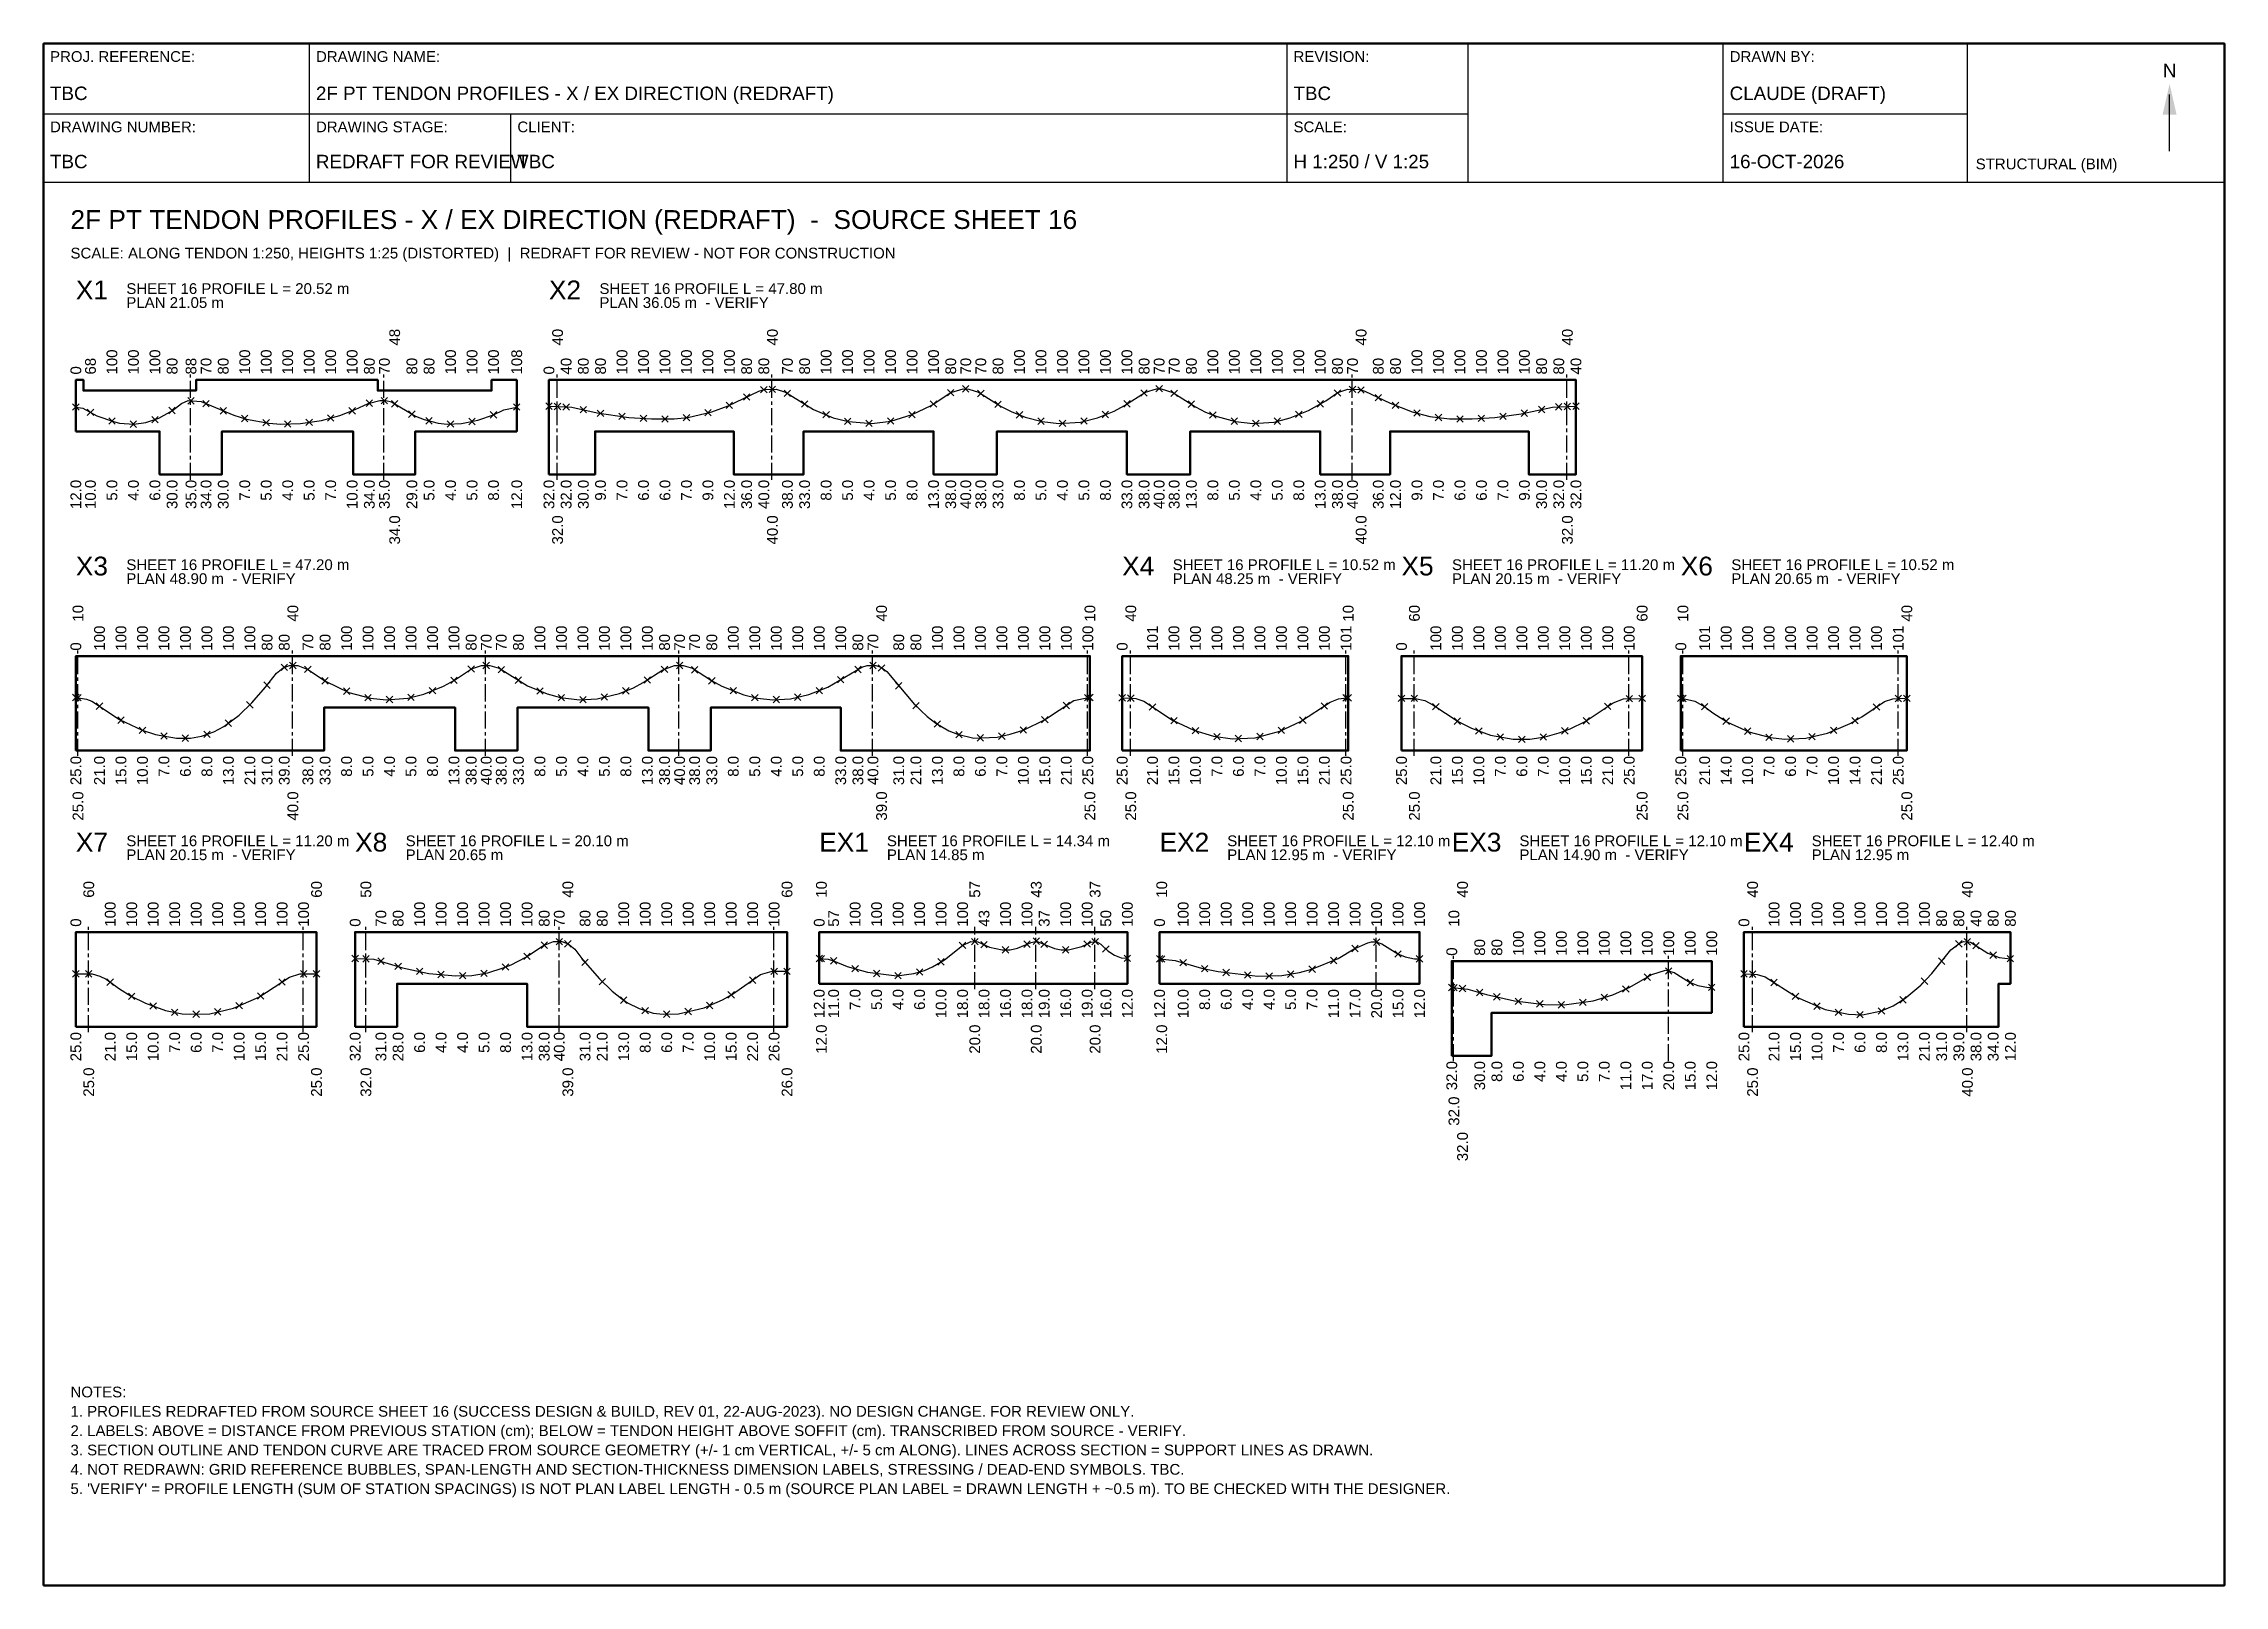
# Model space of a CAD drawing. Header units: millimetres. Extents: x 7 to 413, y 5 to 292.
import ezdxf
from ezdxf.enums import TextEntityAlignment as Align

# ---------------------------------------------------------------- set-up
doc = ezdxf.new("R2010")
doc.units = ezdxf.units.MM
doc.linetypes.add('CENTER', pattern=[5.08, 3.175, -0.635, 0.635, -0.635])
for name, color, linetype, lineweight in [('S-ANNO-TEXT', 7, 'CONTINUOUS', 18), ('S-CONC-OUTLINE', 7, 'CONTINUOUS', 50), ('S-DETAIL-THIN', 8, 'CONTINUOUS', 18), ('S-GRID', 1, 'CENTER', 25), ('S-PT-TENDON', 3, 'CONTINUOUS', 25), ('S-TBLK-BORDER', 7, 'CONTINUOUS', 50), ('S-TBLK-LINE', 7, 'CONTINUOUS', 25), ('S-TBLK-TEXT', 7, 'CONTINUOUS', 18)]:
    doc.layers.add(name, color=color, linetype=linetype, lineweight=lineweight)
doc.styles.add('TEXT_2.0', font='arial.ttf')
doc.styles.add('TEXT_2.5', font='arial.ttf')
doc.styles.add('TEXT_3.5', font='arial.ttf')

msp = doc.modelspace()

# ---------------------------------------------------------------- texts
at = {"layer": 'S-ANNO-TEXT'}
for s, height, style, p in [('2F PT TENDON PROFILES - X / EX DIRECTION (REDRAFT)  -  SOURCE SHEET 16', 3.5, 'TEXT_3.5', (12, 257.5)), ('SCALE: ALONG TENDON 1:250, HEIGHTS 1:25 (DISTORTED)  |  REDRAFT FOR REVIEW - NOT FOR CONSTRUCTION', 2, 'TEXT_2.0', (12, 252)), ('X1', 3.5, 'TEXT_3.5', (13, 244.4)), ('X2', 3.5, 'TEXT_3.5', (101.08, 244.4)), ('SHEET 16 PROFILE L = 20.52 m', 2, 'TEXT_2.0', (22.4, 245.4)), ('PLAN 21.05 m', 2, 'TEXT_2.0', (22.4, 242.8)), ('SHEET 16 PROFILE L = 47.80 m', 2, 'TEXT_2.0', (110.48, 245.4)), ('PLAN 36.05 m  - VERIFY', 2, 'TEXT_2.0', (110.48, 242.8)), ('X3', 3.5, 'TEXT_3.5', (13, 193)), ('SHEET 16 PROFILE L = 47.20 m', 2, 'TEXT_2.0', (22.4, 194)), ('X4', 3.5, 'TEXT_3.5', (207.8, 193)), ('SHEET 16 PROFILE L = 10.52 m', 2, 'TEXT_2.0', (217.2, 194)), ('X5', 3.5, 'TEXT_3.5', (259.8, 193)), ('SHEET 16 PROFILE L = 11.20 m', 2, 'TEXT_2.0', (269.2, 194)), ('X6', 3.5, 'TEXT_3.5', (311.8, 193)), ('SHEET 16 PROFILE L = 10.52 m', 2, 'TEXT_2.0', (321.2, 194)), ('PLAN 48.90 m  - VERIFY', 2, 'TEXT_2.0', (22.4, 191.4)), ('PLAN 48.25 m  - VERIFY', 2, 'TEXT_2.0', (217.2, 191.4)), ('PLAN 20.15 m  - VERIFY', 2, 'TEXT_2.0', (269.2, 191.4)), ('PLAN 20.65 m  - VERIFY', 2, 'TEXT_2.0', (321.2, 191.4)), ('X7', 3.5, 'TEXT_3.5', (13, 141.6)), ('SHEET 16 PROFILE L = 11.20 m', 2, 'TEXT_2.0', (22.4, 142.6)), ('X8', 3.5, 'TEXT_3.5', (65, 141.6)), ('SHEET 16 PROFILE L = 20.10 m', 2, 'TEXT_2.0', (74.4, 142.6)), ('EX1', 3.5, 'TEXT_3.5', (151.4, 141.6)), ('SHEET 16 PROFILE L = 14.34 m', 2, 'TEXT_2.0', (164, 142.6)), ('EX2', 3.5, 'TEXT_3.5', (214.76, 141.6)), ('SHEET 16 PROFILE L = 12.10 m', 2, 'TEXT_2.0', (227.36, 142.6)), ('EX3', 3.5, 'TEXT_3.5', (269.16, 141.6)), ('SHEET 16 PROFILE L = 12.10 m', 2, 'TEXT_2.0', (281.76, 142.6)), ('EX4', 3.5, 'TEXT_3.5', (323.56, 141.6)), ('SHEET 16 PROFILE L = 12.40 m', 2, 'TEXT_2.0', (336.16, 142.6)), ('PLAN 20.15 m  - VERIFY', 2, 'TEXT_2.0', (22.4, 140)), ('PLAN 20.65 m', 2, 'TEXT_2.0', (74.4, 140)), ('PLAN 14.85 m', 2, 'TEXT_2.0', (164, 140)), ('PLAN 12.95 m  - VERIFY', 2, 'TEXT_2.0', (227.36, 140)), ('PLAN 14.90 m  - VERIFY', 2, 'TEXT_2.0', (281.76, 140)), ('PLAN 12.95 m', 2, 'TEXT_2.0', (336.16, 140)), ('NOTES:', 2, 'TEXT_2.0', (12, 40)), ('1. PROFILES REDRAFTED FROM SOURCE SHEET 16 (SUCCESS DESIGN & BUILD, REV 01, 22-AUG-2023). NO DESIGN CHANGE. FOR REVIEW ONLY.', 2, 'TEXT_2.0', (12, 36.4)), ('2. LABELS: ABOVE = DISTANCE FROM PREVIOUS STATION (cm); BELOW = TENDON HEIGHT ABOVE SOFFIT (cm). TRANSCRIBED FROM SOURCE - VERIFY.', 2, 'TEXT_2.0', (12, 32.8)), ('3. SECTION OUTLINE AND TENDON CURVE ARE TRACED FROM SOURCE GEOMETRY (+/- 1 cm VERTICAL, +/- 5 cm ALONG). LINES ACROSS SECTION = SUPPORT LINES AS DRAWN.', 2, 'TEXT_2.0', (12, 29.2)), ('4. NOT REDRAWN: GRID REFERENCE BUBBLES, SPAN-LENGTH AND SECTION-THICKNESS DIMENSION LABELS, STRESSING / DEAD-END SYMBOLS. TBC.', 2, 'TEXT_2.0', (12, 25.6)), ("5. 'VERIFY' = PROFILE LENGTH (SUM OF STATION SPACINGS) IS NOT PLAN LABEL LENGTH - 0.5 m (SOURCE PLAN LABEL = DRAWN LENGTH + ~0.5 m). TO BE CHECKED WITH THE DESIGNER.", 2, 'TEXT_2.0', (12, 22))]:
    msp.add_text(s, height=height, dxfattribs=dict(at, style=style)).set_placement(p)
at = {"layer": 'S-ANNO-TEXT', "style": 'TEXT_2.0'}
for s, p in [('48', (73.36, 235.8)), ('40', (103.68, 235.8)), ('40', (143.68, 235.8)), ('40', (253.28, 235.8)), ('40', (291.68, 235.8)), ('0', (14, 230.4)), ('68', (16.72, 230.4)), ('100', (20.72, 230.4)), ('100', (24.72, 230.4)), ('100', (28.72, 230.4)), ('80', (31.92, 230.4)), ('88', (35.44, 230.4)), ('70', (38.24, 230.4)), ('80', (41.44, 230.4)), ('100', (45.44, 230.4)), ('100', (49.44, 230.4)), ('100', (53.44, 230.4)), ('100', (57.44, 230.4)), ('100', (61.44, 230.4)), ('100', (65.44, 230.4)), ('80', (68.64, 230.4)), ('70', (71.44, 230.4)), ('80', (76.56, 230.4)), ('80', (79.76, 230.4)), ('100', (83.76, 230.4)), ('100', (87.76, 230.4)), ('100', (91.76, 230.4)), ('108', (96.08, 230.4)), ('0', (102.08, 230.4)), ('40', (105.28, 230.4)), ('80', (108.48, 230.4)), ('80', (111.68, 230.4)), ('100', (115.68, 230.4)), ('100', (119.68, 230.4)), ('100', (123.68, 230.4)), ('100', (127.68, 230.4)), ('100', (131.68, 230.4)), ('100', (135.68, 230.4)), ('80', (138.88, 230.4)), ('80', (142.08, 230.4)), ('70', (146.48, 230.4)), ('80', (149.68, 230.4)), ('100', (153.68, 230.4)), ('100', (157.68, 230.4)), ('100', (161.68, 230.4)), ('100', (165.68, 230.4)), ('100', (169.68, 230.4)), ('100', (173.68, 230.4)), ('80', (176.88, 230.4)), ('70', (179.68, 230.4)), ('70', (182.48, 230.4)), ('80', (185.68, 230.4)), ('100', (189.68, 230.4)), ('100', (193.68, 230.4)), ('100', (197.68, 230.4)), ('100', (201.68, 230.4)), ('100', (205.68, 230.4)), ('100', (209.68, 230.4)), ('80', (212.88, 230.4)), ('70', (215.68, 230.4)), ('70', (218.48, 230.4)), ('80', (221.68, 230.4)), ('100', (225.68, 230.4)), ('100', (229.68, 230.4)), ('100', (233.68, 230.4)), ('100', (237.68, 230.4)), ('100', (241.68, 230.4)), ('100', (245.68, 230.4)), ('80', (248.88, 230.4)), ('70', (251.68, 230.4)), ('80', (256.48, 230.4)), ('80', (259.68, 230.4)), ('100', (263.68, 230.4)), ('100', (267.68, 230.4)), ('100', (271.68, 230.4)), ('100', (275.68, 230.4)), ('100', (279.68, 230.4)), ('100', (283.68, 230.4)), ('80', (286.88, 230.4)), ('80', (290.08, 230.4)), ('40', (293.28, 230.4)), ('10', (14.4, 184.4)), ('40', (54.4, 184.4)), ('40', (164, 184.4)), ('10', (202.8, 184.4)), ('40', (210.4, 184.4)), ('10', (250.88, 184.4)), ('60', (263.2, 184.4)), ('60', (305.6, 184.4)), ('10', (313.2, 184.4)), ('40', (354.88, 184.4)), ('100', (18.4, 179)), ('100', (22.4, 179)), ('100', (26.4, 179)), ('100', (30.4, 179)), ('100', (34.4, 179)), ('100', (38.4, 179)), ('100', (42.4, 179)), ('100', (46.4, 179)), ('100', (64.4, 179)), ('100', (68.4, 179)), ('100', (72.4, 179)), ('100', (76.4, 179)), ('100', (80.4, 179)), ('100', (84.4, 179)), ('100', (100.4, 179)), ('100', (104.4, 179)), ('100', (108.4, 179)), ('100', (112.4, 179)), ('100', (116.4, 179)), ('100', (120.4, 179)), ('100', (136.4, 179)), ('100', (140.4, 179)), ('100', (144.4, 179)), ('100', (148.4, 179)), ('100', (152.4, 179)), ('100', (156.4, 179)), ('100', (174.4, 179)), ('100', (178.4, 179)), ('100', (182.4, 179)), ('100', (186.4, 179)), ('100', (190.4, 179)), ('100', (194.4, 179)), ('100', (198.4, 179)), ('100', (202.4, 179)), ('101', (214.44, 179)), ('100', (218.44, 179)), ('100', (222.44, 179)), ('100', (226.44, 179)), ('100', (230.44, 179)), ('100', (234.44, 179)), ('100', (238.44, 179)), ('100', (242.44, 179)), ('100', (246.44, 179)), ('101', (250.48, 179)), ('100', (267.2, 179)), ('100', (271.2, 179)), ('100', (275.2, 179)), ('100', (279.2, 179)), ('100', (283.2, 179)), ('100', (287.2, 179)), ('100', (291.2, 179)), ('100', (295.2, 179)), ('100', (299.2, 179)), ('100', (303.2, 179)), ('101', (317.24, 179)), ('100', (321.24, 179)), ('100', (325.24, 179)), ('100', (329.24, 179)), ('100', (333.24, 179)), ('100', (337.24, 179)), ('100', (341.24, 179)), ('100', (345.24, 179)), ('100', (349.24, 179)), ('101', (353.28, 179)), ('0', (14, 179)), ('80', (49.6, 179)), ('80', (52.8, 179)), ('70', (57.2, 179)), ('80', (60.4, 179)), ('80', (87.6, 179)), ('70', (90.4, 179)), ('70', (93.2, 179)), ('80', (96.4, 179)), ('80', (123.6, 179)), ('70', (126.4, 179)), ('70', (129.2, 179)), ('80', (132.4, 179)), ('80', (159.6, 179)), ('70', (162.4, 179)), ('80', (167.2, 179)), ('80', (170.4, 179)), ('0', (208.8, 179)), ('0', (260.8, 179)), ('0', (312.8, 179)), ('60', (16.4, 133)), ('60', (58.8, 133)), ('50', (68, 133)), ('40', (105.6, 133)), ('60', (146.4, 133)), ('10', (152.8, 133)), ('57', (181.36, 133)), ('43', (192.8, 133)), ('37', (203.76, 133)), ('10', (216.16, 133)), ('40', (272.16, 133)), ('40', (326.16, 133)), ('40', (366.16, 133)), ('100', (20.4, 127.6)), ('100', (24.4, 127.6)), ('100', (28.4, 127.6)), ('100', (32.4, 127.6)), ('100', (36.4, 127.6)), ('100', (40.4, 127.6)), ('100', (44.4, 127.6)), ('100', (48.4, 127.6)), ('100', (52.4, 127.6)), ('100', (56.4, 127.6)), ('70', (70.8, 127.6)), ('80', (74, 127.6)), ('100', (78, 127.6)), ('100', (82, 127.6)), ('100', (86, 127.6)), ('100', (90, 127.6)), ('100', (94, 127.6)), ('100', (98, 127.6)), ('80', (101.2, 127.6)), ('70', (104, 127.6)), ('80', (108.8, 127.6)), ('80', (112, 127.6)), ('100', (116, 127.6)), ('100', (120, 127.6)), ('100', (124, 127.6)), ('100', (128, 127.6)), ('100', (132, 127.6)), ('100', (136, 127.6)), ('100', (140, 127.6)), ('100', (144, 127.6)), ('57', (155.08, 127.6)), ('100', (159.08, 127.6)), ('100', (163.08, 127.6)), ('100', (167.08, 127.6)), ('100', (171.08, 127.6)), ('100', (175.08, 127.6)), ('100', (179.08, 127.6)), ('43', (183.08, 127.6)), ('100', (187.08, 127.6)), ('100', (191.08, 127.6)), ('37', (194.28, 127.6)), ('100', (198.28, 127.6)), ('100', (202.28, 127.6)), ('50', (205.76, 127.6)), ('100', (209.76, 127.6)), ('100', (220.16, 127.6)), ('100', (224.16, 127.6)), ('100', (228.16, 127.6)), ('100', (232.16, 127.6)), ('100', (236.16, 127.6)), ('100', (240.16, 127.6)), ('100', (244.16, 127.6)), ('100', (248.16, 127.6)), ('100', (252.16, 127.6)), ('100', (256.16, 127.6)), ('100', (260.16, 127.6)), ('100', (264.16, 127.6)), ('10', (270.56, 127.6)), ('100', (330.16, 127.6)), ('100', (334.16, 127.6)), ('100', (338.16, 127.6)), ('100', (342.16, 127.6)), ('100', (346.16, 127.6)), ('100', (350.16, 127.6)), ('100', (354.16, 127.6)), ('100', (358.16, 127.6)), ('80', (361.36, 127.6)), ('80', (364.56, 127.6)), ('40', (367.76, 127.6)), ('80', (370.96, 127.6)), ('80', (374.16, 127.6)), ('0', (14, 127.6)), ('0', (66, 127.6)), ('0', (152.4, 127.6)), ('0', (215.76, 127.6)), ('100', (282.56, 122.2)), ('100', (286.56, 122.2)), ('100', (290.56, 122.2)), ('100', (294.56, 122.2)), ('100', (298.56, 122.2)), ('100', (302.56, 122.2)), ('100', (306.56, 122.2)), ('100', (310.56, 122.2)), ('100', (314.56, 122.2)), ('100', (318.56, 122.2)), ('0', (324.56, 127.6)), ('0', (270.16, 122.2)), ('80', (275.36, 122.2)), ('80', (278.56, 122.2))]:
    msp.add_text(s, height=2, rotation=90, dxfattribs=at).set_placement(p)
for s, p in [('12.0', (14, 210.8)), ('10.0', (16.72, 210.8)), ('5.0', (20.72, 210.8)), ('4.0', (24.72, 210.8)), ('6.0', (28.72, 210.8)), ('30.0', (31.92, 210.8)), ('35.0', (35.44, 210.8)), ('34.0', (38.24, 210.8)), ('30.0', (41.44, 210.8)), ('7.0', (45.44, 210.8)), ('5.0', (49.44, 210.8)), ('4.0', (53.44, 210.8)), ('5.0', (57.44, 210.8)), ('7.0', (61.44, 210.8)), ('10.0', (65.44, 210.8)), ('34.0', (68.64, 210.8)), ('35.0', (71.44, 210.8)), ('29.0', (76.56, 210.8)), ('5.0', (79.76, 210.8)), ('4.0', (83.76, 210.8)), ('5.0', (87.76, 210.8)), ('8.0', (91.76, 210.8)), ('12.0', (96.08, 210.8)), ('32.0', (102.08, 210.8)), ('32.0', (105.28, 210.8)), ('30.0', (108.48, 210.8)), ('9.0', (111.68, 210.8)), ('7.0', (115.68, 210.8)), ('6.0', (119.68, 210.8)), ('6.0', (123.68, 210.8)), ('7.0', (127.68, 210.8)), ('9.0', (131.68, 210.8)), ('12.0', (135.68, 210.8)), ('36.0', (138.88, 210.8)), ('40.0', (142.08, 210.8)), ('38.0', (146.48, 210.8)), ('33.0', (149.68, 210.8)), ('8.0', (153.68, 210.8)), ('5.0', (157.68, 210.8)), ('4.0', (161.68, 210.8)), ('5.0', (165.68, 210.8)), ('8.0', (169.68, 210.8)), ('13.0', (173.68, 210.8)), ('38.0', (176.88, 210.8)), ('40.0', (179.68, 210.8)), ('38.0', (182.48, 210.8)), ('33.0', (185.68, 210.8)), ('8.0', (189.68, 210.8)), ('5.0', (193.68, 210.8)), ('4.0', (197.68, 210.8)), ('5.0', (201.68, 210.8)), ('8.0', (205.68, 210.8)), ('33.0', (209.68, 210.8)), ('38.0', (212.88, 210.8)), ('40.0', (215.68, 210.8)), ('38.0', (218.48, 210.8)), ('13.0', (221.68, 210.8)), ('8.0', (225.68, 210.8)), ('5.0', (229.68, 210.8)), ('4.0', (233.68, 210.8)), ('5.0', (237.68, 210.8)), ('8.0', (241.68, 210.8)), ('13.0', (245.68, 210.8)), ('38.0', (248.88, 210.8)), ('40.0', (251.68, 210.8)), ('36.0', (256.48, 210.8)), ('12.0', (259.68, 210.8)), ('9.0', (263.68, 210.8)), ('7.0', (267.68, 210.8)), ('6.0', (271.68, 210.8)), ('6.0', (275.68, 210.8)), ('7.0', (279.68, 210.8)), ('9.0', (283.68, 210.8)), ('30.0', (286.88, 210.8)), ('32.0', (290.08, 210.8)), ('32.0', (293.28, 210.8)), ('34.0', (73.36, 204.2)), ('32.0', (103.68, 204.2)), ('40.0', (143.68, 204.2)), ('40.0', (253.28, 204.2)), ('32.0', (291.68, 204.2)), ('25.0', (14, 159.4)), ('21.0', (18.4, 159.4)), ('15.0', (22.4, 159.4)), ('10.0', (26.4, 159.4)), ('7.0', (30.4, 159.4)), ('6.0', (34.4, 159.4)), ('8.0', (38.4, 159.4)), ('13.0', (42.4, 159.4)), ('21.0', (46.4, 159.4)), ('31.0', (49.6, 159.4)), ('39.0', (52.8, 159.4)), ('38.0', (57.2, 159.4)), ('33.0', (60.4, 159.4)), ('8.0', (64.4, 159.4)), ('5.0', (68.4, 159.4)), ('4.0', (72.4, 159.4)), ('5.0', (76.4, 159.4)), ('8.0', (80.4, 159.4)), ('13.0', (84.4, 159.4)), ('38.0', (87.6, 159.4)), ('40.0', (90.4, 159.4)), ('38.0', (93.2, 159.4)), ('33.0', (96.4, 159.4)), ('8.0', (100.4, 159.4)), ('5.0', (104.4, 159.4)), ('4.0', (108.4, 159.4)), ('5.0', (112.4, 159.4)), ('8.0', (116.4, 159.4)), ('13.0', (120.4, 159.4)), ('38.0', (123.6, 159.4)), ('40.0', (126.4, 159.4)), ('38.0', (129.2, 159.4)), ('33.0', (132.4, 159.4)), ('8.0', (136.4, 159.4)), ('5.0', (140.4, 159.4)), ('4.0', (144.4, 159.4)), ('5.0', (148.4, 159.4)), ('8.0', (152.4, 159.4)), ('33.0', (156.4, 159.4)), ('38.0', (159.6, 159.4)), ('40.0', (162.4, 159.4)), ('31.0', (167.2, 159.4)), ('21.0', (170.4, 159.4)), ('13.0', (174.4, 159.4)), ('8.0', (178.4, 159.4)), ('6.0', (182.4, 159.4)), ('7.0', (186.4, 159.4)), ('10.0', (190.4, 159.4)), ('15.0', (194.4, 159.4)), ('21.0', (198.4, 159.4)), ('25.0', (202.4, 159.4)), ('25.0', (208.8, 159.4)), ('21.0', (214.44, 159.4)), ('15.0', (218.44, 159.4)), ('10.0', (222.44, 159.4)), ('7.0', (226.44, 159.4)), ('6.0', (230.44, 159.4)), ('7.0', (234.44, 159.4)), ('10.0', (238.44, 159.4)), ('15.0', (242.44, 159.4)), ('21.0', (246.44, 159.4)), ('25.0', (250.48, 159.4)), ('25.0', (260.8, 159.4)), ('21.0', (267.2, 159.4)), ('15.0', (271.2, 159.4)), ('10.0', (275.2, 159.4)), ('7.0', (279.2, 159.4)), ('6.0', (283.2, 159.4)), ('7.0', (287.2, 159.4)), ('10.0', (291.2, 159.4)), ('15.0', (295.2, 159.4)), ('21.0', (299.2, 159.4)), ('25.0', (303.2, 159.4)), ('25.0', (312.8, 159.4)), ('21.0', (317.24, 159.4)), ('14.0', (321.24, 159.4)), ('10.0', (325.24, 159.4)), ('7.0', (329.24, 159.4)), ('6.0', (333.24, 159.4)), ('7.0', (337.24, 159.4)), ('10.0', (341.24, 159.4)), ('14.0', (345.24, 159.4)), ('21.0', (349.24, 159.4)), ('25.0', (353.28, 159.4)), ('25.0', (14.4, 152.8)), ('40.0', (54.4, 152.8)), ('39.0', (164, 152.8)), ('25.0', (202.8, 152.8)), ('25.0', (210.4, 152.8)), ('25.0', (250.88, 152.8)), ('25.0', (263.2, 152.8)), ('25.0', (305.6, 152.8)), ('25.0', (313.2, 152.8)), ('25.0', (354.88, 152.8)), ('12.0', (152.4, 116)), ('11.0', (155.08, 116)), ('7.0', (159.08, 116)), ('5.0', (163.08, 116)), ('4.0', (167.08, 116)), ('6.0', (171.08, 116)), ('10.0', (175.08, 116)), ('18.0', (179.08, 116)), ('18.0', (183.08, 116)), ('16.0', (187.08, 116)), ('18.0', (191.08, 116)), ('19.0', (194.28, 116)), ('16.0', (198.28, 116)), ('19.0', (202.28, 116)), ('16.0', (205.76, 116)), ('12.0', (209.76, 116)), ('12.0', (215.76, 116)), ('10.0', (220.16, 116)), ('8.0', (224.16, 116)), ('6.0', (228.16, 116)), ('4.0', (232.16, 116)), ('4.0', (236.16, 116)), ('5.0', (240.16, 116)), ('7.0', (244.16, 116)), ('11.0', (248.16, 116)), ('17.0', (252.16, 116)), ('20.0', (256.16, 116)), ('15.0', (260.16, 116)), ('12.0', (264.16, 116)), ('25.0', (14, 108)), ('21.0', (20.4, 108)), ('15.0', (24.4, 108)), ('10.0', (28.4, 108)), ('7.0', (32.4, 108)), ('6.0', (36.4, 108)), ('7.0', (40.4, 108)), ('10.0', (44.4, 108)), ('15.0', (48.4, 108)), ('21.0', (52.4, 108)), ('25.0', (56.4, 108)), ('32.0', (66, 108)), ('31.0', (70.8, 108)), ('28.0', (74, 108)), ('6.0', (78, 108)), ('4.0', (82, 108)), ('4.0', (86, 108)), ('5.0', (90, 108)), ('8.0', (94, 108)), ('13.0', (98, 108)), ('38.0', (101.2, 108)), ('40.0', (104, 108)), ('31.0', (108.8, 108)), ('21.0', (112, 108)), ('13.0', (116, 108)), ('8.0', (120, 108)), ('6.0', (124, 108)), ('7.0', (128, 108)), ('10.0', (132, 108)), ('15.0', (136, 108)), ('22.0', (140, 108)), ('26.0', (144, 108)), ('12.0', (152.8, 109.4)), ('20.0', (181.36, 109.4)), ('20.0', (192.8, 109.4)), ('20.0', (203.76, 109.4)), ('12.0', (216.16, 109.4)), ('25.0', (324.56, 108)), ('21.0', (330.16, 108)), ('15.0', (334.16, 108)), ('10.0', (338.16, 108)), ('7.0', (342.16, 108)), ('6.0', (346.16, 108)), ('8.0', (350.16, 108)), ('13.0', (354.16, 108)), ('21.0', (358.16, 108)), ('31.0', (361.36, 108)), ('39.0', (364.56, 108)), ('38.0', (367.76, 108)), ('34.0', (370.96, 108)), ('12.0', (374.16, 108)), ('32.0', (270.16, 102.6)), ('30.0', (275.36, 102.6)), ('8.0', (278.56, 102.6)), ('6.0', (282.56, 102.6)), ('4.0', (286.56, 102.6)), ('4.0', (290.56, 102.6)), ('5.0', (294.56, 102.6)), ('7.0', (298.56, 102.6)), ('11.0', (302.56, 102.6)), ('17.0', (306.56, 102.6)), ('20.0', (310.56, 102.6)), ('15.0', (314.56, 102.6)), ('12.0', (318.56, 102.6)), ('25.0', (16.4, 101.4)), ('25.0', (58.8, 101.4)), ('32.0', (68, 101.4)), ('39.0', (105.6, 101.4)), ('26.0', (146.4, 101.4)), ('25.0', (326.16, 101.4)), ('40.0', (366.16, 101.4)), ('32.0', (270.56, 96)), ('32.0', (272.16, 89.4))]:
    msp.add_text(s, height=2, rotation=90, dxfattribs=at).set_placement(p, align=Align.RIGHT)

# ---------------------------------------------------------------- blocks, each defined once
blk = doc.blocks.new('STR_TITLEBLOCK_A3')
at = {"layer": 'S-TBLK-BORDER'}
blk.add_lwpolyline([(7, 5), (413, 5), (413, 292), (7, 292)], close=True, dxfattribs=at)
at = {"layer": 'S-TBLK-LINE'}
for p, q in [((56.5, 266.2), (56.5, 292)), ((238.5, 266.2), (238.5, 292)), ((272.2, 266.2), (272.2, 292)), ((319.7, 266.2), (319.7, 292)), ((365.2, 266.2), (365.2, 292)), ((402.8, 272), (402.8, 282.5)), ((7, 278.9), (272.2, 278.9)), ((94, 266.2), (94, 278.9)), ((319.7, 278.9), (365.2, 278.9)), ((7, 266.2), (413, 266.2))]:
    blk.add_line(p, q, dxfattribs=at)
blk.add_solid([(401.5, 278.8), (404.1, 278.8), (402.8, 284.5)], dxfattribs=at)
at = {"layer": 'S-TBLK-TEXT', "color": 8, "style": 'TEXT_2.0'}
for s, p in [('PROJ. REFERENCE:', (8.2, 288.6)), ('DRAWING NAME:', (57.7, 288.6)), ('REVISION:', (239.7, 288.6)), ('DRAWN BY:', (320.9, 288.6)), ('DRAWING NUMBER:', (8.2, 275.5)), ('DRAWING STAGE:', (57.7, 275.5)), ('CLIENT:', (95.2, 275.5)), ('SCALE:', (239.7, 275.5)), ('ISSUE DATE:', (320.9, 275.5))]:
    blk.add_text(s, height=2, dxfattribs=at).set_placement(p)
at = {"layer": 'S-TBLK-TEXT', "style": 'TEXT_2.5'}
blk.add_text('N', height=2.5, dxfattribs=at).set_placement((402.8, 287), align=Align.MIDDLE_CENTER)
at = {"layer": 'S-TBLK-TEXT', "style": 'TEXT_2.0'}
blk.add_text('STRUCTURAL (BIM)', height=2, dxfattribs=at).set_placement((366.7, 268.6))
at = {"layer": 'S-TBLK-TEXT', "style": 'TEXT_2.5'}
for tag, p in [('PROJ_REFERENCE', (8.2, 281.5)), ('DRAWING_NAME', (57.7, 281.5)), ('REVISION', (239.7, 281.5)), ('DRAWN_BY', (320.9, 281.5)), ('DRAWING_NUMBER', (8.2, 268.8)), ('DRAWING_STAGE', (57.7, 268.8)), ('CLIENT', (95.2, 268.8)), ('SCALE', (239.7, 268.8)), ('ISSUE_DATE', (320.9, 268.8))]:
    blk.add_attdef(tag, p, '', height=2.5, dxfattribs=at)

# ---------------------------------------------------------------- linework, layer by layer
at = {"layer": 'S-CONC-OUTLINE'}
for points in [[(13, 219.8), (28.6, 219.8), (28.6, 211.8), (40.2, 211.8), (40.2, 219.8), (64.6, 219.8), (64.6, 211.8), (76.2, 211.8), (76.2, 219.8), (95.08, 219.8), (95.08, 229.4), (90.4, 229.4), (90.4, 227.4), (69.2, 227.4), (69.2, 229.4), (35.4, 229.4), (35.4, 227.4), (14.4, 227.4), (14.4, 229.4), (13, 229.4)], [(101.08, 211.8), (109.68, 211.8), (109.68, 219.8), (135.48, 219.8), (135.48, 211.8), (148.48, 211.8), (148.48, 219.8), (172.68, 219.8), (172.68, 211.8), (184.48, 211.8), (184.48, 219.8), (208.68, 219.8), (208.68, 211.8), (220.48, 211.8), (220.48, 219.8), (244.68, 219.8), (244.68, 211.8), (257.68, 211.8), (257.68, 219.8), (283.48, 219.8), (283.48, 211.8), (292.28, 211.8), (292.28, 229.4), (101.08, 229.4)], [(13, 160.4), (59.2, 160.4), (59.2, 168.4), (83.6, 168.4), (83.6, 160.4), (95.2, 160.4), (95.2, 168.4), (119.6, 168.4), (119.6, 160.4), (131.2, 160.4), (131.2, 168.4), (155.4, 168.4), (155.4, 160.4), (201.8, 160.4), (201.8, 178), (13, 178)], [(207.8, 160.4), (249.88, 160.4), (249.88, 178), (207.8, 178)], [(259.8, 160.4), (304.6, 160.4), (304.6, 178), (259.8, 178)], [(311.8, 160.4), (353.88, 160.4), (353.88, 178), (311.8, 178)], [(13, 109), (57.8, 109), (57.8, 126.6), (13, 126.6)], [(65, 109), (72.8, 109), (72.8, 117), (97, 117), (97, 109), (145.4, 109), (145.4, 126.6), (65, 126.6)], [(151.4, 117), (208.76, 117), (208.76, 126.6), (151.4, 126.6)], [(214.76, 117), (263.16, 117), (263.16, 126.6), (214.76, 126.6)], [(323.56, 109), (370.96, 109), (370.96, 117), (373.16, 117), (373.16, 126.6), (323.56, 126.6)], [(269.16, 103.6), (276.56, 103.6), (276.56, 111.6), (317.56, 111.6), (317.56, 121.2), (269.16, 121.2)]]:
    msp.add_lwpolyline(points, close=True, dxfattribs=at)
at = {"layer": 'S-DETAIL-THIN'}
for p, q in [((140.48, 226.97), (141.68, 228.17)), ((140.48, 228.17), (141.68, 226.97)), ((142.08, 227.04), (143.28, 228.24)), ((142.08, 228.24), (143.28, 227.04)), ((144.88, 226.29), (146.08, 227.49)), ((144.88, 227.49), (146.08, 226.29)), ((175.28, 226.41), (176.48, 227.61)), ((175.28, 227.61), (176.48, 226.41)), ((178.08, 227.13), (179.28, 228.33)), ((178.08, 228.33), (179.28, 227.13)), ((180.88, 226.27), (182.08, 227.47)), ((180.88, 227.47), (182.08, 226.27)), ((211.28, 226.38), (212.48, 227.58)), ((211.28, 227.58), (212.48, 226.38)), ((214.08, 227.15), (215.28, 228.35)), ((214.08, 228.35), (215.28, 227.15)), ((216.88, 226.3), (218.08, 227.5)), ((216.88, 227.5), (218.08, 226.3)), ((247.28, 226.38), (248.48, 227.58)), ((247.28, 227.58), (248.48, 226.38)), ((250.08, 227.04), (251.28, 228.24)), ((250.08, 228.24), (251.28, 227.04)), ((251.68, 226.92), (252.88, 228.12)), ((251.68, 228.12), (252.88, 226.92)), ((12.4, 223.75), (13.6, 224.95)), ((12.4, 224.95), (13.6, 223.75)), ((15.12, 222.76), (16.32, 223.96)), ((15.12, 223.96), (16.32, 222.76)), ((30.32, 223.1), (31.52, 224.3)), ((30.32, 224.3), (31.52, 223.1)), ((33.84, 224.9), (35.04, 226.1)), ((33.84, 226.1), (35.04, 224.9)), ((36.64, 224.38), (37.84, 225.58)), ((36.64, 225.58), (37.84, 224.38)), ((39.84, 223.04), (41.04, 224.24)), ((39.84, 224.24), (41.04, 223.04)), ((63.84, 223.05), (65.04, 224.25)), ((63.84, 224.25), (65.04, 223.05)), ((67.04, 224.47), (68.24, 225.67)), ((67.04, 225.67), (68.24, 224.47)), ((69.84, 224.94), (71.04, 226.14)), ((69.84, 226.14), (71.04, 224.94)), ((71.76, 224.35), (72.96, 225.55)), ((71.76, 225.55), (72.96, 224.35)), ((74.96, 222.43), (76.16, 223.63)), ((74.96, 223.63), (76.16, 222.43)), ((90.16, 222.29), (91.36, 223.49)), ((90.16, 223.49), (91.36, 222.29)), ((94.48, 223.75), (95.68, 224.95)), ((94.48, 224.95), (95.68, 223.75)), ((100.48, 223.91), (101.68, 225.11)), ((100.48, 225.11), (101.68, 223.91)), ((102.08, 223.85), (103.28, 225.05)), ((102.08, 225.05), (103.28, 223.85)), ((103.68, 223.77), (104.88, 224.97)), ((103.68, 224.97), (104.88, 223.77)), ((106.88, 223.25), (108.08, 224.45)), ((106.88, 224.45), (108.08, 223.25)), ((110.08, 222.58), (111.28, 223.78)), ((110.08, 223.78), (111.28, 222.58)), ((130.08, 222.7), (131.28, 223.9)), ((130.08, 223.9), (131.28, 222.7)), ((134.08, 224.06), (135.28, 225.26)), ((134.08, 225.26), (135.28, 224.06)), ((137.28, 225.61), (138.48, 226.81)), ((137.28, 226.81), (138.48, 225.61)), ((148.08, 224.32), (149.28, 225.52)), ((148.08, 225.52), (149.28, 224.32)), ((152.08, 222.32), (153.28, 223.52)), ((152.08, 223.52), (153.28, 222.32)), ((168.08, 222.33), (169.28, 223.53)), ((168.08, 223.53), (169.28, 222.33)), ((172.08, 224.33), (173.28, 225.53)), ((172.08, 225.53), (173.28, 224.33)), ((184.08, 224.25), (185.28, 225.45)), ((184.08, 225.45), (185.28, 224.25)), ((188.08, 222.29), (189.28, 223.49)), ((188.08, 223.49), (189.28, 222.29)), ((204.08, 222.36), (205.28, 223.56)), ((204.08, 223.56), (205.28, 222.36)), ((208.08, 224.34), (209.28, 225.54)), ((208.08, 225.54), (209.28, 224.34)), ((220.08, 224.28), (221.28, 225.48)), ((220.08, 225.48), (221.28, 224.28)), ((224.08, 222.28), (225.28, 223.48)), ((224.08, 223.48), (225.28, 222.28)), ((240.08, 222.38), (241.28, 223.58)), ((240.08, 223.58), (241.28, 222.38)), ((244.08, 224.34), (245.28, 225.54)), ((244.08, 225.54), (245.28, 224.34)), ((254.88, 225.51), (256.08, 226.71)), ((254.88, 226.71), (256.08, 225.51)), ((258.08, 224.05), (259.28, 225.25)), ((258.08, 225.25), (259.28, 224.05)), ((262.08, 222.64), (263.28, 223.84)), ((262.08, 223.84), (263.28, 222.64)), ((282.08, 222.61), (283.28, 223.81)), ((282.08, 223.81), (283.28, 222.61)), ((285.28, 223.29), (286.48, 224.49)), ((285.28, 224.49), (286.48, 223.29)), ((288.48, 223.78), (289.68, 224.98)), ((288.48, 224.98), (289.68, 223.78)), ((290.08, 223.85), (291.28, 225.05)), ((290.08, 225.05), (291.28, 223.85)), ((291.68, 223.91), (292.88, 225.11)), ((291.68, 225.11), (292.88, 223.91)), ((19.12, 221.14), (20.32, 222.34)), ((19.12, 222.34), (20.32, 221.14)), ((23.12, 220.57), (24.32, 221.77)), ((23.12, 221.77), (24.32, 220.57)), ((27.12, 221.41), (28.32, 222.61)), ((27.12, 222.61), (28.32, 221.41)), ((43.84, 221.62), (45.04, 222.82)), ((43.84, 222.82), (45.04, 221.62)), ((47.84, 220.84), (49.04, 222.04)), ((47.84, 222.04), (49.04, 220.84)), ((51.84, 220.59), (53.04, 221.79)), ((51.84, 221.79), (53.04, 220.59)), ((55.84, 220.89), (57.04, 222.09)), ((55.84, 222.09), (57.04, 220.89)), ((59.84, 221.7), (61.04, 222.9)), ((59.84, 222.9), (61.04, 221.7)), ((78.16, 221.18), (79.36, 222.38)), ((78.16, 222.38), (79.36, 221.18)), ((82.16, 220.58), (83.36, 221.78)), ((82.16, 221.78), (83.36, 220.58)), ((86.16, 221.05), (87.36, 222.25)), ((86.16, 222.25), (87.36, 221.05)), ((114.08, 222.01), (115.28, 223.21)), ((114.08, 223.21), (115.28, 222.01)), ((118.08, 221.64), (119.28, 222.84)), ((118.08, 222.84), (119.28, 221.64)), ((122.08, 221.53), (123.28, 222.73)), ((122.08, 222.73), (123.28, 221.53)), ((126.08, 221.79), (127.28, 222.99)), ((126.08, 222.99), (127.28, 221.79)), ((156.08, 221.1), (157.28, 222.3)), ((156.08, 222.3), (157.28, 221.1)), ((160.08, 220.72), (161.28, 221.92)), ((160.08, 221.92), (161.28, 220.72)), ((164.08, 221.15), (165.28, 222.35)), ((164.08, 222.35), (165.28, 221.15)), ((192.08, 221.12), (193.28, 222.32)), ((192.08, 222.32), (193.28, 221.12)), ((196.08, 220.72), (197.28, 221.92)), ((196.08, 221.92), (197.28, 220.72)), ((200.08, 221.13), (201.28, 222.33)), ((200.08, 222.33), (201.28, 221.13)), ((228.08, 221.12), (229.28, 222.32)), ((228.08, 222.32), (229.28, 221.12)), ((232.08, 220.72), (233.28, 221.92)), ((232.08, 221.92), (233.28, 220.72)), ((236.08, 221.11), (237.28, 222.31)), ((236.08, 222.31), (237.28, 221.11)), ((266.08, 221.8), (267.28, 223)), ((266.08, 223), (267.28, 221.8)), ((270.08, 221.53), (271.28, 222.73)), ((270.08, 222.73), (271.28, 221.53)), ((274.08, 221.65), (275.28, 222.85)), ((274.08, 222.85), (275.28, 221.65)), ((278.08, 222.02), (279.28, 223.22)), ((278.08, 223.22), (279.28, 222.02)), ((51.2, 175.28), (52.4, 176.48)), ((51.2, 176.48), (52.4, 175.28)), ((52.8, 175.64), (54, 176.84)), ((52.8, 176.84), (54, 175.64)), ((55.6, 174.91), (56.8, 176.11)), ((55.6, 176.11), (56.8, 174.91)), ((86, 174.97), (87.2, 176.17)), ((86, 176.17), (87.2, 174.97)), ((88.8, 175.64), (90, 176.84)), ((88.8, 176.84), (90, 175.64)), ((91.6, 174.87), (92.8, 176.07)), ((91.6, 176.07), (92.8, 174.87)), ((122, 174.94), (123.2, 176.14)), ((122, 176.14), (123.2, 174.94)), ((124.8, 175.64), (126, 176.84)), ((124.8, 176.84), (126, 175.64)), ((127.6, 174.84), (128.8, 176.04)), ((127.6, 176.04), (128.8, 174.84)), ((158, 174.89), (159.2, 176.09)), ((158, 176.09), (159.2, 174.89)), ((160.8, 175.64), (162, 176.84)), ((160.8, 176.84), (162, 175.64)), ((162.4, 175.19), (163.6, 176.39)), ((162.4, 176.39), (163.6, 175.19)), ((12.4, 169.69), (13.6, 170.89)), ((12.4, 170.89), (13.6, 169.69)), ((12.8, 169.64), (14, 170.84)), ((12.8, 170.84), (14, 169.64)), ((48, 171.97), (49.2, 173.17)), ((48, 173.17), (49.2, 171.97)), ((58.8, 172.79), (60, 173.99)), ((58.8, 173.99), (60, 172.79)), ((62.8, 170.85), (64, 172.05)), ((62.8, 172.05), (64, 170.85)), ((66.8, 169.66), (68, 170.86)), ((66.8, 170.86), (68, 169.66)), ((74.8, 169.7), (76, 170.9)), ((74.8, 170.9), (76, 169.7)), ((78.8, 170.97), (80, 172.17)), ((78.8, 172.17), (80, 170.97)), ((82.8, 172.88), (84, 174.08)), ((82.8, 174.08), (84, 172.88)), ((94.8, 172.9), (96, 174.1)), ((94.8, 174.1), (96, 172.9)), ((98.8, 170.9), (100, 172.1)), ((98.8, 172.1), (100, 170.9)), ((102.8, 169.66), (104, 170.86)), ((102.8, 170.86), (104, 169.66)), ((110.8, 169.77), (112, 170.97)), ((110.8, 170.97), (112, 169.77)), ((114.8, 170.93), (116, 172.13)), ((114.8, 172.13), (116, 170.93)), ((118.8, 172.94), (120, 174.14)), ((118.8, 174.14), (120, 172.94)), ((130.8, 172.78), (132, 173.98)), ((130.8, 173.98), (132, 172.78)), ((134.8, 170.94), (136, 172.14)), ((134.8, 172.14), (136, 170.94)), ((138.8, 169.66), (140, 170.86)), ((138.8, 170.86), (140, 169.66)), ((146.8, 169.75), (148, 170.95)), ((146.8, 170.95), (148, 169.75)), ((150.8, 170.96), (152, 172.16)), ((150.8, 172.16), (152, 170.96)), ((154.8, 173), (156, 174.2)), ((154.8, 174.2), (156, 173)), ((165.6, 171.86), (166.8, 173.06)), ((165.6, 173.06), (166.8, 171.86)), ((200.8, 169.65), (202, 170.85)), ((200.8, 170.85), (202, 169.65)), ((201.2, 169.69), (202.4, 170.89)), ((201.2, 170.89), (202.4, 169.69)), ((207.2, 169.62), (208.4, 170.82)), ((207.2, 170.82), (208.4, 169.62)), ((208.8, 169.56), (210, 170.76)), ((208.8, 170.76), (210, 169.56)), ((248.88, 169.61), (250.08, 170.81)), ((248.88, 170.81), (250.08, 169.61)), ((249.28, 169.62), (250.48, 170.82)), ((249.28, 170.82), (250.48, 169.62)), ((259.2, 169.52), (260.4, 170.72)), ((259.2, 170.72), (260.4, 169.52)), ((261.6, 169.52), (262.8, 170.72)), ((261.6, 170.72), (262.8, 169.52)), ((301.6, 169.46), (302.8, 170.66)), ((301.6, 170.66), (302.8, 169.46)), ((304, 169.52), (305.2, 170.72)), ((304, 170.72), (305.2, 169.52)), ((311.2, 169.54), (312.4, 170.74)), ((311.2, 170.74), (312.4, 169.54)), ((311.6, 169.49), (312.8, 170.69)), ((311.6, 170.69), (312.8, 169.49)), ((351.68, 169.49), (352.88, 170.69)), ((351.68, 170.69), (352.88, 169.49)), ((353.28, 169.54), (354.48, 170.74)), ((353.28, 170.74), (354.48, 169.54)), ((16.8, 168.07), (18, 169.27)), ((16.8, 169.27), (18, 168.07)), ((20.8, 165.46), (22, 166.66)), ((20.8, 166.66), (22, 165.46)), ((44.8, 168.32), (46, 169.52)), ((44.8, 169.52), (46, 168.32)), ((70.8, 169.3), (72, 170.5)), ((70.8, 170.5), (72, 169.3)), ((106.8, 169.29), (108, 170.49)), ((106.8, 170.49), (108, 169.29)), ((142.8, 169.3), (144, 170.5)), ((142.8, 170.5), (144, 169.3)), ((168.8, 168.14), (170, 169.34)), ((168.8, 169.34), (170, 168.14)), ((192.8, 165.54), (194, 166.74)), ((192.8, 166.74), (194, 165.54)), ((196.8, 168.18), (198, 169.38)), ((196.8, 169.38), (198, 168.18)), ((212.84, 167.93), (214.04, 169.13)), ((212.84, 169.13), (214.04, 167.93)), ((216.84, 165.35), (218.04, 166.55)), ((216.84, 166.55), (218.04, 165.35)), ((240.84, 165.47), (242.04, 166.67)), ((240.84, 166.67), (242.04, 165.47)), ((244.84, 168.11), (246.04, 169.31)), ((244.84, 169.31), (246.04, 168.11)), ((265.6, 167.96), (266.8, 169.16)), ((265.6, 169.16), (266.8, 167.96)), ((269.6, 165.28), (270.8, 166.48)), ((269.6, 166.48), (270.8, 165.28)), ((293.6, 165.34), (294.8, 166.54)), ((293.6, 166.54), (294.8, 165.34)), ((297.6, 168.03), (298.8, 169.23)), ((297.6, 169.23), (298.8, 168.03)), ((315.64, 167.99), (316.84, 169.19)), ((315.64, 169.19), (316.84, 167.99)), ((319.64, 165.27), (320.84, 166.47)), ((319.64, 166.47), (320.84, 165.27)), ((343.64, 165.36), (344.84, 166.56)), ((343.64, 166.56), (344.84, 165.36)), ((347.64, 167.93), (348.84, 169.13)), ((347.64, 169.13), (348.84, 167.93)), ((24.8, 163.57), (26, 164.77)), ((24.8, 164.77), (26, 163.57)), ((28.8, 162.52), (30, 163.72)), ((28.8, 163.72), (30, 162.52)), ((32.8, 162.11), (34, 163.31)), ((32.8, 163.31), (34, 162.11)), ((36.8, 162.84), (38, 164.04)), ((36.8, 164.04), (38, 162.84)), ((40.8, 164.91), (42, 166.11)), ((40.8, 166.11), (42, 164.91)), ((172.8, 164.75), (174, 165.95)), ((172.8, 165.95), (174, 164.75)), ((176.8, 162.76), (178, 163.96)), ((176.8, 163.96), (178, 162.76)), ((180.8, 162.17), (182, 163.37)), ((180.8, 163.37), (182, 162.17)), ((184.8, 162.49), (186, 163.69)), ((184.8, 163.69), (186, 162.49)), ((188.8, 163.63), (190, 164.83)), ((188.8, 164.83), (190, 163.63)), ((220.84, 163.49), (222.04, 164.69)), ((220.84, 164.69), (222.04, 163.49)), ((224.84, 162.39), (226.04, 163.59)), ((224.84, 163.59), (226.04, 162.39)), ((228.84, 162.05), (230.04, 163.25)), ((228.84, 163.25), (230.04, 162.05)), ((232.84, 162.42), (234.04, 163.62)), ((232.84, 163.62), (234.04, 162.42)), ((236.84, 163.56), (238.04, 164.76)), ((236.84, 164.76), (238.04, 163.56)), ((273.6, 163.46), (274.8, 164.66)), ((273.6, 164.66), (274.8, 163.46)), ((277.6, 162.34), (278.8, 163.54)), ((277.6, 163.54), (278.8, 162.34)), ((281.6, 161.9), (282.8, 163.1)), ((281.6, 163.1), (282.8, 161.9)), ((285.6, 162.32), (286.8, 163.52)), ((285.6, 163.52), (286.8, 162.32)), ((289.6, 163.48), (290.8, 164.68)), ((289.6, 164.68), (290.8, 163.48)), ((323.64, 163.42), (324.84, 164.62)), ((323.64, 164.62), (324.84, 163.42)), ((327.64, 162.27), (328.84, 163.47)), ((327.64, 163.47), (328.84, 162.27)), ((331.64, 161.98), (332.84, 163.18)), ((331.64, 163.18), (332.84, 161.98)), ((335.64, 162.39), (336.84, 163.59)), ((335.64, 163.59), (336.84, 162.39)), ((339.64, 163.55), (340.84, 164.75)), ((339.64, 164.75), (340.84, 163.55)), ((64.4, 121.1), (65.6, 122.3)), ((64.4, 122.3), (65.6, 121.1)), ((66.4, 121.04), (67.6, 122.24)), ((66.4, 122.24), (67.6, 121.04)), ((96.4, 121.49), (97.6, 122.69)), ((96.4, 122.69), (97.6, 121.49)), ((99.6, 123.57), (100.8, 124.77)), ((99.6, 124.77), (100.8, 123.57)), ((102.4, 124.24), (103.6, 125.44)), ((102.4, 125.44), (103.6, 124.24)), ((104, 123.82), (105.2, 125.02)), ((104, 125.02), (105.2, 123.82)), ((150.8, 121.1), (152, 122.3)), ((150.8, 122.3), (152, 121.1)), ((151.2, 121.06), (152.4, 122.26)), ((151.2, 122.26), (152.4, 121.06)), ((153.48, 120.67), (154.68, 121.87)), ((153.48, 121.87), (154.68, 120.67)), ((177.48, 123.54), (178.68, 124.74)), ((177.48, 124.74), (178.68, 123.54)), ((179.76, 124.21), (180.96, 125.41)), ((179.76, 125.41), (180.96, 124.21)), ((181.48, 123.65), (182.68, 124.85)), ((181.48, 124.85), (182.68, 123.65)), ((185.48, 122.71), (186.68, 123.91)), ((185.48, 123.91), (186.68, 122.71)), ((189.48, 123.76), (190.68, 124.96)), ((189.48, 124.96), (190.68, 123.76)), ((191.2, 124.32), (192.4, 125.52)), ((191.2, 125.52), (192.4, 124.32)), ((192.68, 123.74), (193.88, 124.94)), ((192.68, 124.94), (193.88, 123.74)), ((196.68, 122.71), (197.88, 123.91)), ((196.68, 123.91), (197.88, 122.71)), ((200.68, 123.79), (201.88, 124.99)), ((200.68, 124.99), (201.88, 123.79)), ((202.16, 124.22), (203.36, 125.42)), ((202.16, 125.42), (203.36, 124.22)), ((204.16, 122.87), (205.36, 124.07)), ((204.16, 124.07), (205.36, 122.87)), ((208.16, 121.14), (209.36, 122.34)), ((208.16, 122.34), (209.36, 121.14)), ((214.16, 121.04), (215.36, 122.24)), ((214.16, 122.24), (215.36, 121.04)), ((214.56, 121), (215.76, 122.2)), ((214.56, 122.2), (215.76, 121)), ((246.56, 120.73), (247.76, 121.93)), ((246.56, 121.93), (247.76, 120.73)), ((250.56, 122.96), (251.76, 124.16)), ((250.56, 124.16), (251.76, 122.96)), ((254.56, 124.14), (255.76, 125.34)), ((254.56, 125.34), (255.76, 124.14)), ((258.56, 121.93), (259.76, 123.13)), ((258.56, 123.13), (259.76, 121.93)), ((262.56, 121.04), (263.76, 122.24)), ((262.56, 122.24), (263.76, 121.04)), ((362.96, 123.83), (364.16, 125.03)), ((362.96, 125.03), (364.16, 123.83)), ((364.56, 124.19), (365.76, 125.39)), ((364.56, 125.39), (365.76, 124.19)), ((366.16, 123.48), (367.36, 124.68)), ((366.16, 124.68), (367.36, 123.48)), ((369.36, 121.71), (370.56, 122.91)), ((369.36, 122.91), (370.56, 121.71)), ((372.56, 121.05), (373.76, 122.25)), ((372.56, 122.25), (373.76, 121.05)), ((12.4, 118.24), (13.6, 119.44)), ((12.4, 119.44), (13.6, 118.24)), ((14.8, 118.24), (16, 119.44)), ((14.8, 119.44), (16, 118.24)), ((18.8, 116.69), (20, 117.89)), ((18.8, 117.89), (20, 116.69)), ((50.8, 116.73), (52, 117.93)), ((50.8, 117.93), (52, 116.73)), ((54.8, 118.24), (56, 119.44)), ((54.8, 119.44), (56, 118.24)), ((57.2, 118.24), (58.4, 119.44)), ((57.2, 119.44), (58.4, 118.24)), ((69.2, 120.59), (70.4, 121.79)), ((69.2, 121.79), (70.4, 120.59)), ((72.4, 119.63), (73.6, 120.83)), ((72.4, 120.83), (73.6, 119.63)), ((76.4, 118.7), (77.6, 119.9)), ((76.4, 119.9), (77.6, 118.7)), ((80.4, 118.12), (81.6, 119.32)), ((80.4, 119.32), (81.6, 118.12)), ((84.4, 117.9), (85.6, 119.1)), ((84.4, 119.1), (85.6, 117.9)), ((88.4, 118.32), (89.6, 119.52)), ((88.4, 119.52), (89.6, 118.32)), ((92.4, 119.51), (93.6, 120.71)), ((92.4, 120.71), (93.6, 119.51)), ((107.2, 120.37), (108.4, 121.57)), ((107.2, 121.57), (108.4, 120.37)), ((110.4, 116.77), (111.6, 117.97)), ((110.4, 117.97), (111.6, 116.77)), ((138.4, 117.07), (139.6, 118.27)), ((138.4, 118.27), (139.6, 117.07)), ((142.4, 118.71), (143.6, 119.91)), ((142.4, 119.91), (143.6, 118.71)), ((144.8, 118.71), (146, 119.91)), ((144.8, 119.91), (146, 118.71)), ((157.48, 119.19), (158.68, 120.39)), ((157.48, 120.39), (158.68, 119.19)), ((161.48, 118.31), (162.68, 119.51)), ((161.48, 119.51), (162.68, 118.31)), ((165.48, 117.89), (166.68, 119.09)), ((165.48, 119.09), (166.68, 117.89)), ((169.48, 118.59), (170.68, 119.79)), ((169.48, 119.79), (170.68, 118.59)), ((173.48, 120.47), (174.68, 121.67)), ((173.48, 121.67), (174.68, 120.47)), ((218.56, 120.31), (219.76, 121.51)), ((218.56, 121.51), (219.76, 120.31)), ((222.56, 119.2), (223.76, 120.4)), ((222.56, 120.4), (223.76, 119.2)), ((226.56, 118.48), (227.76, 119.68)), ((226.56, 119.68), (227.76, 118.48)), ((230.56, 118.02), (231.76, 119.22)), ((230.56, 119.22), (231.76, 118.02)), ((234.56, 117.84), (235.76, 119.04)), ((234.56, 119.04), (235.76, 117.84)), ((238.56, 118.18), (239.76, 119.38)), ((238.56, 119.38), (239.76, 118.18)), ((242.56, 119.1), (243.76, 120.3)), ((242.56, 120.3), (243.76, 119.1)), ((304.96, 117.62), (306.16, 118.82)), ((304.96, 118.82), (306.16, 117.62)), ((308.96, 118.77), (310.16, 119.97)), ((308.96, 119.97), (310.16, 118.77)), ((312.96, 116.63), (314.16, 117.83)), ((312.96, 117.83), (314.16, 116.63)), ((322.96, 118.24), (324.16, 119.44)), ((322.96, 119.44), (324.16, 118.24)), ((324.56, 118.18), (325.76, 119.38)), ((324.56, 119.38), (325.76, 118.18)), ((328.56, 116.63), (329.76, 117.83)), ((328.56, 117.83), (329.76, 116.63)), ((356.56, 116.87), (357.76, 118.07)), ((356.56, 118.07), (357.76, 116.87)), ((359.76, 120.59), (360.96, 121.79)), ((359.76, 121.79), (360.96, 120.59)), ((22.8, 114.05), (24, 115.25)), ((22.8, 115.25), (24, 114.05)), ((46.8, 114.13), (48, 115.33)), ((46.8, 115.33), (48, 114.13)), ((114.4, 113.34), (115.6, 114.54)), ((114.4, 114.54), (115.6, 113.34)), ((134.4, 114.34), (135.6, 115.54)), ((134.4, 115.54), (135.6, 114.34)), ((268.56, 115.7), (269.76, 116.9)), ((268.56, 116.9), (269.76, 115.7)), ((268.96, 115.67), (270.16, 116.87)), ((268.96, 116.87), (270.16, 115.67)), ((270.56, 115.51), (271.76, 116.71)), ((270.56, 116.71), (271.76, 115.51)), ((273.76, 114.77), (274.96, 115.97)), ((273.76, 115.97), (274.96, 114.77)), ((276.96, 113.96), (278.16, 115.16)), ((276.96, 115.16), (278.16, 113.96)), ((280.96, 113.13), (282.16, 114.33)), ((280.96, 114.33), (282.16, 113.13)), ((284.96, 112.66), (286.16, 113.86)), ((284.96, 113.86), (286.16, 112.66)), ((292.96, 112.95), (294.16, 114.15)), ((292.96, 114.15), (294.16, 112.95)), ((296.96, 113.85), (298.16, 115.05)), ((296.96, 115.05), (298.16, 113.85)), ((300.96, 115.4), (302.16, 116.6)), ((300.96, 116.6), (302.16, 115.4)), ((316.96, 115.74), (318.16, 116.94)), ((316.96, 116.94), (318.16, 115.74)), ((332.56, 114.05), (333.76, 115.25)), ((332.56, 115.25), (333.76, 114.05)), ((352.56, 113.4), (353.76, 114.6)), ((352.56, 114.6), (353.76, 113.4)), ((26.8, 112.24), (28, 113.44)), ((26.8, 113.44), (28, 112.24)), ((30.8, 111.09), (32, 112.29)), ((30.8, 112.29), (32, 111.09)), ((34.8, 110.74), (36, 111.94)), ((34.8, 111.94), (36, 110.74)), ((38.8, 111.16), (40, 112.36)), ((38.8, 112.36), (40, 111.16)), ((42.8, 112.3), (44, 113.5)), ((42.8, 113.5), (44, 112.3)), ((118.4, 111.4), (119.6, 112.6)), ((118.4, 112.6), (119.6, 111.4)), ((122.4, 110.74), (123.6, 111.94)), ((122.4, 111.94), (123.6, 110.74)), ((126.4, 111.22), (127.6, 112.42)), ((126.4, 112.42), (127.6, 111.22)), ((130.4, 112.35), (131.6, 113.55)), ((130.4, 113.55), (131.6, 112.35)), ((288.96, 112.47), (290.16, 113.67)), ((288.96, 113.67), (290.16, 112.47)), ((336.56, 112.23), (337.76, 113.43)), ((336.56, 113.43), (337.76, 112.23)), ((340.56, 111.08), (341.76, 112.28)), ((340.56, 112.28), (341.76, 111.08)), ((344.56, 110.64), (345.76, 111.84)), ((344.56, 111.84), (345.76, 110.64)), ((348.56, 111.33), (349.76, 112.53)), ((348.56, 112.53), (349.76, 111.33))]:
    msp.add_line(p, q, dxfattribs=at)
at = {"layer": 'S-GRID'}
for p, q in [((34.32, 210.8), (34.32, 230.4)), ((70.32, 210.8), (70.32, 230.4)), ((102.64, 210.8), (102.64, 230.4)), ((142.56, 210.8), (142.56, 230.4)), ((250.6, 210.8), (250.6, 230.4)), ((290.56, 210.8), (290.56, 230.4)), ((13.36, 159.4), (13.36, 179)), ((53.36, 159.4), (53.36, 179)), ((89.24, 159.4), (89.24, 179)), ((125.24, 159.4), (125.24, 179)), ((161.32, 159.4), (161.32, 179)), ((201.32, 159.4), (201.32, 179)), ((209.36, 159.4), (209.36, 179)), ((249.44, 159.4), (249.44, 179)), ((262.16, 159.4), (262.16, 179)), ((302.12, 159.4), (302.12, 179)), ((312.16, 159.4), (312.16, 179)), ((352.28, 159.4), (352.28, 179)), ((15.36, 108), (15.36, 127.6)), ((55.32, 108), (55.32, 127.6)), ((66.96, 108), (66.96, 127.6)), ((102.96, 108), (102.96, 127.6)), ((142.92, 108), (142.92, 127.6)), ((180.36, 116), (180.36, 127.6)), ((191.72, 116), (191.72, 127.6)), ((202.72, 116), (202.72, 127.6)), ((255.08, 116), (255.08, 127.6)), ((325.12, 108), (325.12, 127.6)), ((365.08, 108), (365.08, 127.6)), ((269.48, 102.6), (269.48, 122.2)), ((309.48, 102.6), (309.48, 122.2))]:
    msp.add_line(p, q, dxfattribs=at)
at = {"layer": 'S-PT-TENDON'}
for points in [[(101.24, 224.51), (105.35, 224.32), (110.03, 223.28), (115.97, 222.42), (120.19, 222.13), (124.42, 222.13), (126.93, 222.42), (131.38, 223.47), (134.47, 224.56), (140.18, 227.32), (141.2, 227.61), (143.37, 227.66), (145.09, 227.13), (150.34, 223.9), (153.99, 222.37), (156.85, 221.66), (161.19, 221.28), (164.73, 221.75), (168.72, 222.94), (172.26, 224.66), (175.92, 227.04), (178.2, 227.75), (179.23, 227.7), (181.06, 227.13), (185.28, 224.47), (187.11, 223.51), (189.73, 222.47), (192.93, 221.66), (196.01, 221.28), (200.01, 221.56), (203.21, 222.37), (206.29, 223.61), (208.23, 224.66), (212.12, 227.13), (214.17, 227.75), (215.08, 227.75), (217.25, 227.04), (221.48, 224.37), (223.31, 223.42), (225.48, 222.56), (228.9, 221.66), (232.1, 221.28), (236.1, 221.56), (239.06, 222.32), (242.49, 223.7), (245.69, 225.51), (247.97, 227.04), (249.8, 227.66), (251.97, 227.61), (253, 227.32), (257.68, 225.04), (261.79, 223.47), (265.1, 222.61), (268.75, 222.13), (272.98, 222.13), (277.2, 222.42), (282.11, 223.09), (287.94, 224.32), (292.05, 224.51)], [(13, 224.35), (14.29, 224.11), (16.92, 222.73), (20, 221.64), (21.14, 221.35), (23.77, 221.16), (26.06, 221.45), (28.46, 222.26), (30.97, 223.73), (32.68, 225.02), (33.94, 225.54), (36.34, 225.35), (42.4, 222.83), (44.8, 222.11), (48.91, 221.35), (51.19, 221.16), (54.85, 221.26), (58.74, 221.83), (62.16, 222.78), (65.02, 223.88), (67.42, 225.02), (69.59, 225.54), (70.73, 225.54), (71.76, 225.3), (76.22, 222.64), (77.82, 222.02), (80.45, 221.35), (82.16, 221.16), (84.79, 221.26), (87.87, 221.88), (90.73, 222.88), (92.67, 223.83), (95.07, 224.35)], [(13.13, 170.29), (14.96, 170), (15.98, 169.62), (21.12, 166.19), (25.35, 164.19), (27.86, 163.38), (31.74, 162.71), (34.37, 162.71), (36.42, 163.1), (38.71, 163.9), (40.53, 164.86), (43.39, 167), (45.79, 169.29), (48.3, 172.19), (50.36, 174.81), (51.61, 175.81), (52.75, 176.24), (54.35, 176.24), (56.18, 175.52), (59.49, 173.33), (63.83, 171.24), (67.83, 170.14), (70.8, 169.86), (74.79, 170.14), (77.76, 170.9), (81.42, 172.38), (83.47, 173.52), (86.67, 175.62), (88.5, 176.24), (90.1, 176.24), (91.81, 175.71), (97.06, 172.48), (100.72, 170.95), (103.23, 170.29), (106.77, 169.86), (110.08, 170.05), (114.19, 171.05), (116.82, 172.1), (118.64, 173.05), (122.3, 175.43), (124.47, 176.24), (126.07, 176.24), (127.78, 175.71), (131.32, 173.43), (133.26, 172.38), (137.37, 170.76), (139.88, 170.14), (142.74, 169.86), (146.05, 170.05), (149.48, 170.81), (153.02, 172.19), (159.3, 175.9), (160.32, 176.24), (161.92, 176.24), (162.84, 175.9), (163.98, 175.1), (169.12, 169), (171.52, 166.76), (173.11, 165.52), (175.51, 164.1), (177.11, 163.43), (180.19, 162.71), (184.53, 162.9), (186.93, 163.43), (189.56, 164.29), (193.33, 166.1), (198.81, 169.71), (201.55, 170.29)], [(207.94, 170.22), (210.33, 170.12), (211.82, 169.6), (217.18, 166.08), (221.17, 164.17), (224.82, 163.08), (228.36, 162.6), (232.58, 162.79), (237.14, 164.03), (241.02, 165.79), (246.5, 169.41), (248.1, 170.03), (249.58, 170.22)], [(259.94, 170.12), (262.34, 170.12), (264.17, 169.7), (265.65, 168.93), (270.33, 165.79), (272.84, 164.55), (276.38, 163.27), (280.61, 162.5), (283.69, 162.5), (286.55, 162.98), (289.17, 163.7), (291.23, 164.46), (293.97, 165.79), (299.22, 169.31), (301.16, 170.03), (304.36, 170.12)], [(311.93, 170.14), (314.44, 169.62), (316.27, 168.57), (317.75, 167.43), (320.49, 165.71), (324.48, 163.9), (328.48, 162.81), (331.1, 162.52), (335.1, 162.71), (339.09, 163.67), (343.31, 165.43), (345.48, 166.67), (349.7, 169.52), (351.3, 170.05), (353.58, 170.14)], [(65.13, 121.7), (68.45, 121.6), (73.81, 119.98), (78.72, 118.93), (83.75, 118.46), (86.71, 118.55), (89.68, 119.03), (92.54, 119.93), (94.02, 120.5), (96.76, 121.93), (100.07, 124.12), (101.9, 124.84), (103.5, 124.84), (104.64, 124.41), (105.9, 123.41), (107.38, 121.46), (110.46, 117.89), (112.86, 115.6), (114.57, 114.22), (115.72, 113.46), (117.89, 112.36), (120.51, 111.5), (122.34, 111.31), (125.19, 111.41), (129.99, 112.5), (133.41, 114.03), (135.24, 115.08), (140.49, 118.7), (142.66, 119.31), (145.18, 119.31)], [(151.4, 121.7), (153.05, 121.55), (154.08, 121.27), (156.59, 120.22), (160.36, 119.12), (165.84, 118.46), (169.03, 118.89), (170.97, 119.46), (172.46, 120.12), (174.74, 121.46), (178.05, 124.12), (179.65, 124.84), (180.91, 124.79), (183.08, 123.79), (185.47, 123.31), (186.96, 123.31), (188.33, 123.6), (190.84, 124.7), (191.87, 124.93), (195.18, 123.55), (196.43, 123.31), (197.8, 123.31), (200.31, 123.93), (202.03, 124.74), (202.94, 124.84), (203.85, 124.36), (205.11, 123.12), (206.36, 122.31), (207.62, 121.84), (208.76, 121.74)], [(214.76, 121.64), (217.65, 121.35), (222.57, 119.92), (225.65, 119.26), (233.07, 118.4), (237.53, 118.5), (240.84, 119.07), (243.13, 119.69), (248.04, 121.69), (251.01, 123.5), (253.52, 124.64), (254.2, 124.78), (255, 124.78), (256.15, 124.45), (259.12, 122.54), (260.49, 122.02), (262.2, 121.64), (263.16, 121.64)], [(323.71, 118.84), (326, 118.74), (327.48, 118.31), (333.53, 114.41), (338.67, 112.17), (343.01, 111.31), (345.63, 111.22), (349.17, 111.93), (351.34, 112.89), (353.51, 114.22), (356.48, 116.74), (358.54, 118.93), (362.08, 123.31), (363.79, 124.6), (364.48, 124.84), (365.73, 124.74), (368.93, 122.7), (371.1, 121.89), (373.15, 121.65)], [(13.15, 118.84), (16.01, 118.84), (17.49, 118.41), (18.63, 117.84), (21.14, 116.03), (23.31, 114.7), (25.94, 113.36), (29.71, 112.03), (32.79, 111.41), (34.27, 111.31), (37.93, 111.41), (42.38, 112.46), (47.06, 114.5), (52.77, 118.22), (54.71, 118.84), (57.56, 118.84)], [(269.32, 116.3), (272.17, 116.01), (275.6, 115.01), (280.85, 113.82), (286.45, 113.15), (290.1, 113.06), (295.47, 113.82), (299.13, 114.91), (302.32, 116.34), (306.43, 118.72), (308.95, 119.53), (310.55, 119.1), (313.4, 117.3), (315, 116.68), (316.94, 116.3), (317.56, 116.34)]]:
    msp.add_lwpolyline(points, dxfattribs=at)

# ---------------------------------------------------------------- block references
at = {"layer": 'S-TBLK-LINE'}
msp.add_blockref('STR_TITLEBLOCK_A3', (0, 0), dxfattribs=at).add_auto_attribs({'PROJ_REFERENCE': 'TBC', 'DRAWING_NAME': '2F PT TENDON PROFILES - X / EX DIRECTION (REDRAFT)', 'REVISION': 'TBC', 'DRAWN_BY': 'CLAUDE (DRAFT)', 'DRAWING_NUMBER': 'TBC', 'DRAWING_STAGE': 'REDRAFT FOR REVIEW', 'CLIENT': 'TBC', 'SCALE': 'H 1:250 / V 1:25', 'ISSUE_DATE': '16-OCT-2026'})

msp.set_redraw_order([(e.dxf.handle, doc.entitydb.next_handle()) for e in msp.query("TEXT MTEXT ATTDEF DIMENSION ARC_DIMENSION")])  # texts and dimensions are drawn at this point

doc.saveas('drawing.dxf')
